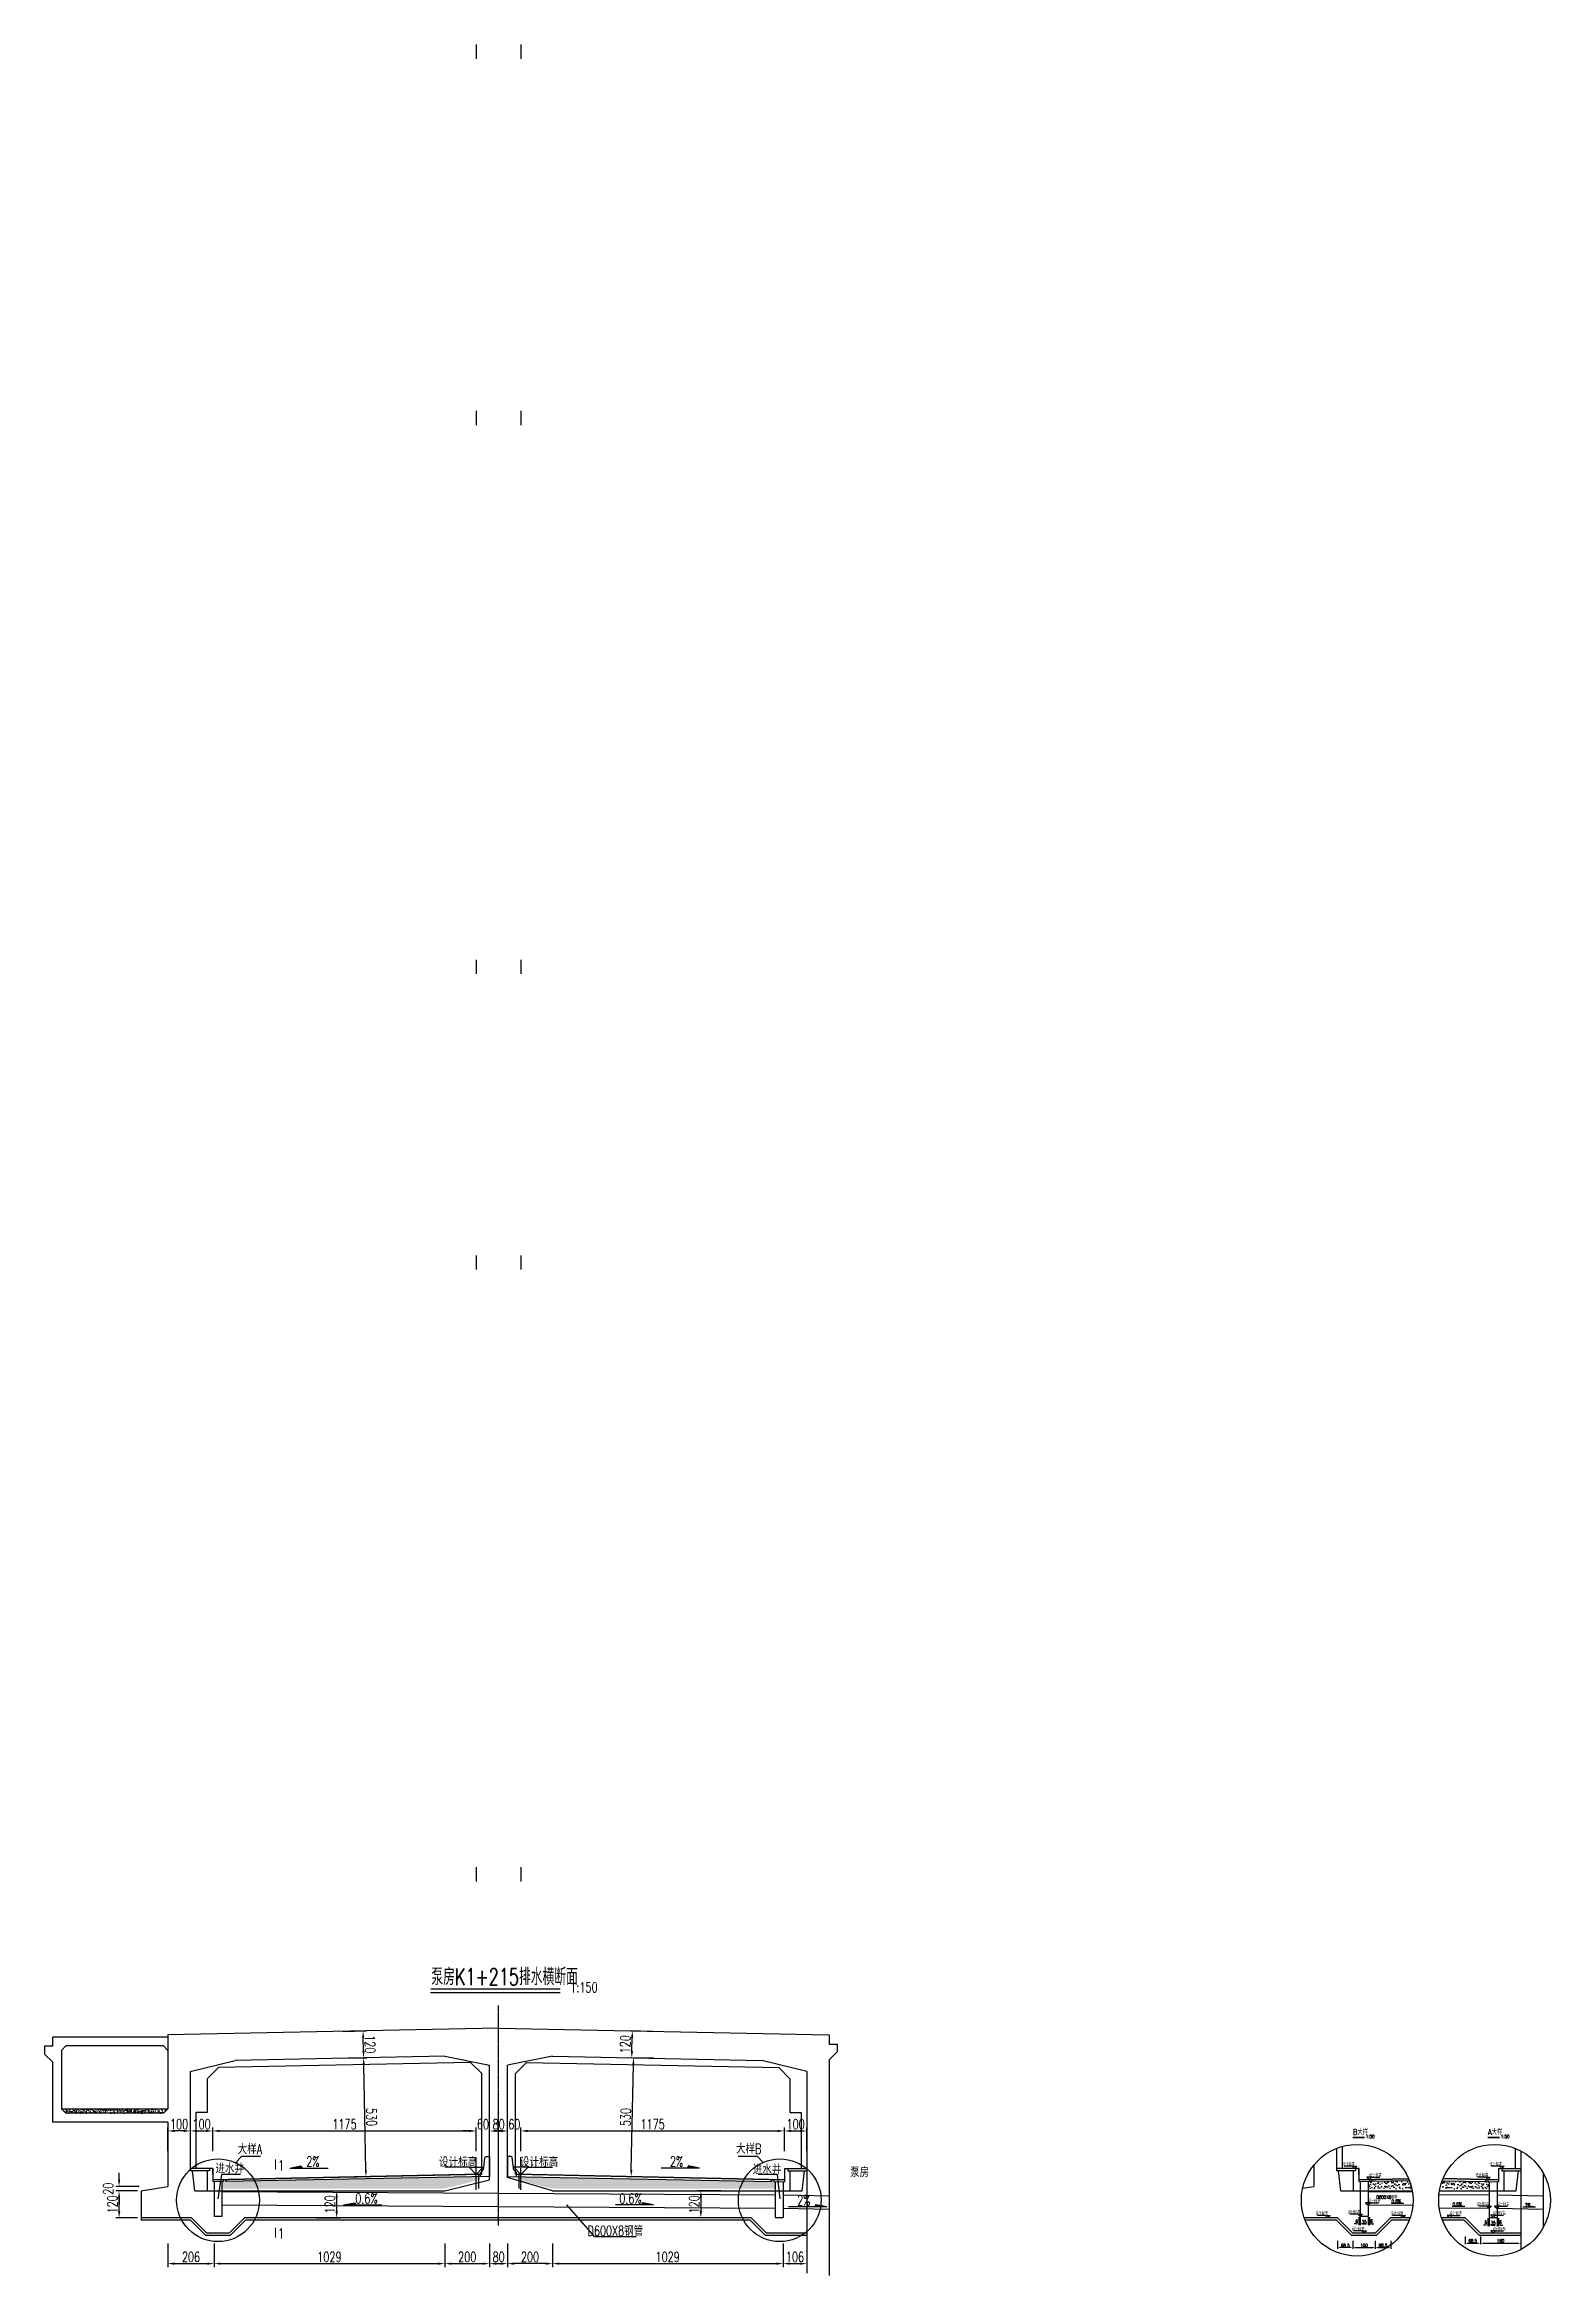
# Model space of a CAD drawing. Header units: millimetres. Extents: x -3172 to 9280, y -13936 to 13830.
# Drawn here: x -542 to 6175, y -2313 to 7640 of the extents above; entities that cross this region are included whole.
import ezdxf
from ezdxf.enums import TextEntityAlignment as Align

# ---------------------------------------------------------------- set-up
doc = ezdxf.new("R2010")
doc.units = ezdxf.units.MM
doc.header["$LTSCALE"] = 0.25
doc.header["$MEASUREMENT"] = 0
doc.linetypes.add('ACAD_ISO04W100', pattern=[30, 24, -3, 0, -3])
for name, color, linetype in [('中心线', 5, 'ACAD_ISO04W100'), ('填充', 8, 'Continuous'), ('尺寸', 7, 'Continuous'), ('建筑限界', 9, 'Continuous'), ('文字', 7, 'Continuous'), ('标注', 7, 'Continuous'), ('次轮廓线', 7, 'Continuous'), ('轮廓线', 1, 'Continuous')]:
    doc.layers.add(name, color=color, linetype=linetype)
doc.styles.get("Standard").update_dxf_attribs({"font": 'simplex1.shx', "width": 0.7, "bigfont": 'hztxt.shx'})
doc.dimstyles.new('150', dxfattribs={"dimscale": 15, "dimtxt": 3, "dimasz": 2, "dimexe": 1, "dimexo": 1, "dimgap": 0.5, "dimtad": 1, "dimdec": 1, "dimdsep": 46, "dimtxsty": 'Standard', "dimcen": 0.5, "dimadec": 0, "dimazin": 0, "dimtfac": 1, "dimtdec": 1, "dimtofl": 0, "dimtmove": 2, "dimatfit": 3, "dimfxl": 0, "dimtolj": 1, "dimtzin": 0, "dimarcsym": 0})
doc.dimstyles.new('50', dxfattribs={"dimscale": 5, "dimtxt": 3, "dimasz": 2, "dimexe": 1, "dimexo": 1, "dimgap": 0.5, "dimtad": 1, "dimdec": 1, "dimdsep": 46, "dimtxsty": 'Standard', "dimcen": 0.5, "dimadec": 0, "dimazin": 0, "dimtfac": 1, "dimtdec": 1, "dimtofl": 0, "dimtmove": 2, "dimatfit": 3, "dimfxl": 0, "dimtolj": 1, "dimtzin": 0, "dimarcsym": 0})

msp = doc.modelspace()

# ---------------------------------------------------------------- texts
at = {"layer": '文字', "width": 0.7}
for s, height, p in [('泵房K1+215排水横断面', 75, (1183.17, -1017.89)), ('1:150', 45, (1803, -1050.39)), ('B大样', 25, (5295.02, -1686.06)), ('1:50', 15, (5352.23, -1700.7)), ('A大样', 25, (5896.71, -1686.06)), ('1:50', 15, (5953.92, -1700.7))]:
    msp.add_text(s, height=height, dxfattribs=at).set_placement(p)
for s, height, p in [('大样A', 45, (373.66, -1749.32)), ('2%', 45, (654.4, -1804.68)), ('设计标高', 45, (1302.26, -1806.73)), ('设计标高', 45, (1663.47, -1806.73)), ('2%', 45, (2276.76, -1804.68)), ('大样B', 45, (2598.94, -1747.6)), ('进水井', 45, (283.76, -1835.42)), ('1', 45, (512.71, -1822.03)), ('进水井', 45, (2680.72, -1839.95)), ('泵房', 45, (3093.36, -1852.28)), ('设计标高', 15, (5274.02, -1817.2)), ('设计标高', 15, (5394.2, -1866.3)), ('设计标高', 15, (5868.95, -1866.3)), ('设计标高', 15, (5930.95, -1817.2)), ('0.6%%%', 45, (894.03, -1969.39)), ('0.6%%%', 45, (2071.71, -1969.39)), ('2%%%', 45, (2844.58, -1977.71)), ('设计标高', 15, (5388.16, -1981.25)), ('D600X8钢管', 15, (5446.06, -1963.94)), ('0.6%%%', 15, (5486.91, -1981.89)), ('0.6%%%', 15, (5759.01, -1995.07)), ('设计标高', 15, (5874.95, -1996.02)), ('设计标高', 15, (5963.69, -1996.02)), ('D600X8钢管', 45, (2003.99, -2114.01)), ('设计标高', 15, (5155.08, -2037.24)), ('设计标高', 15, (5299.51, -2031.25)), ('设计标高', 15, (5490.39, -2037.24)), ('设计标高', 15, (5752.64, -2037.2)), ('设计标高', 15, (5946.19, -2036.02)), ('2%%%', 15, (6074.35, -1998.7)), ('1', 45, (512.71, -2126.17)), ('设计标高', 15, (5316.93, -2106.25)), ('设计标高', 15, (5946.19, -2106.21))]:
    msp.add_text(s, height=height, dxfattribs=at).set_placement(p, align=Align.MIDDLE_CENTER)

# ---------------------------------------------------------------- blocks, each defined once
blk = doc.blocks.new('*D5')
at = {"layer": 'Defpoints', "color": 0}
for p in [(7.9, -2002.9), (213.9, -2059.4), (213.9, -2260.3)]:
    blk.add_point(p, dxfattribs=at)
at = {"layer": '标注', "color": 0, "lineweight": -2}
for p, q in [((7.9, -2170.3), (7.9, -2275.3)), ((213.9, -2170.3), (213.9, -2275.3)), ((37.9, -2260.3), (183.9, -2260.3))]:
    blk.add_line(p, q, dxfattribs=at)
at = {"layer": '标注', "color": 0}
for points in [[(37.9, -2255.3), (37.9, -2265.3), (7.9, -2260.3)], [(183.9, -2255.3), (183.9, -2265.3), (213.9, -2260.3)]]:
    blk.add_solid(points, dxfattribs=at)
at = {"layer": '标注', "color": 0, "insert": (110.9, -2230.3), "char_height": 45, "attachment_point": 5}
blk.add_mtext('\\A1;206', dxfattribs=at)
blk = doc.blocks.new('*D6')
at = {"layer": 'Defpoints', "color": 0}
for p in [(213.9, -2056.9), (1242.9, -2022.9), (1242.9, -2260.3)]:
    blk.add_point(p, dxfattribs=at)
at = {"layer": '标注', "color": 0, "lineweight": -2}
for p, q in [((213.9, -2170.3), (213.9, -2275.3)), ((1242.9, -2170.3), (1242.9, -2275.3)), ((243.9, -2260.3), (1212.9, -2260.3))]:
    blk.add_line(p, q, dxfattribs=at)
at = {"layer": '标注', "color": 0}
for points in [[(243.9, -2255.3), (243.9, -2265.3), (213.9, -2260.3)], [(1212.9, -2255.3), (1212.9, -2265.3), (1242.9, -2260.3)]]:
    blk.add_solid(points, dxfattribs=at)
at = {"layer": '标注', "color": 0, "insert": (728.4, -2230.3), "char_height": 45, "attachment_point": 5}
blk.add_mtext('\\A1;1029', dxfattribs=at)
blk = doc.blocks.new('*D7')
at = {"layer": 'Defpoints', "color": 0}
for p in [(1442.9, -1962.9), (1522.9, -1962.9), (1522.9, -2260.3)]:
    blk.add_point(p, dxfattribs=at)
at = {"layer": '标注', "color": 0, "lineweight": -2}
for p, q in [((1442.9, -2170.3), (1442.9, -2275.3)), ((1522.9, -2170.3), (1522.9, -2275.3)), ((1472.9, -2260.3), (1492.9, -2260.3))]:
    blk.add_line(p, q, dxfattribs=at)
at = {"layer": '标注', "color": 0}
for points in [[(1472.9, -2255.3), (1472.9, -2265.3), (1442.9, -2260.3)], [(1492.9, -2255.3), (1492.9, -2265.3), (1522.9, -2260.3)]]:
    blk.add_solid(points, dxfattribs=at)
at = {"layer": '标注', "color": 0, "insert": (1482.9, -2230.3), "char_height": 45, "attachment_point": 5}
blk.add_mtext('\\A1;80', dxfattribs=at)
blk = doc.blocks.new('*D8')
at = {"layer": 'Defpoints', "color": 0}
for p in [(1722.9, -2012.9), (2751.9, -2101.8), (2751.9, -2260.3)]:
    blk.add_point(p, dxfattribs=at)
at = {"layer": '标注', "color": 0, "lineweight": -2}
for p, q in [((1722.9, -2170.3), (1722.9, -2275.3)), ((2751.9, -2170.3), (2751.9, -2275.3)), ((1752.9, -2260.3), (2721.9, -2260.3))]:
    blk.add_line(p, q, dxfattribs=at)
at = {"layer": '标注', "color": 0}
for points in [[(1752.9, -2255.3), (1752.9, -2265.3), (1722.9, -2260.3)], [(2721.9, -2255.3), (2721.9, -2265.3), (2751.9, -2260.3)]]:
    blk.add_solid(points, dxfattribs=at)
at = {"layer": '标注', "color": 0, "insert": (2237.4, -2230.3), "char_height": 45, "attachment_point": 5}
blk.add_mtext('\\A1;1029', dxfattribs=at)
blk = doc.blocks.new('*D9')
at = {"layer": 'Defpoints', "color": 0}
for p in [(2857.9, -2048.1), (2751.9, -2102), (2857.9, -2260.3)]:
    blk.add_point(p, dxfattribs=at)
at = {"layer": '标注', "color": 0, "lineweight": -2}
for p, q in [((2751.9, -2170.3), (2751.9, -2275.3)), ((2857.9, -2170.3), (2857.9, -2275.3)), ((2781.9, -2260.3), (2827.9, -2260.3))]:
    blk.add_line(p, q, dxfattribs=at)
at = {"layer": '标注', "color": 0}
for points in [[(2781.9, -2255.3), (2781.9, -2265.3), (2751.9, -2260.3)], [(2827.9, -2255.3), (2827.9, -2265.3), (2857.9, -2260.3)]]:
    blk.add_solid(points, dxfattribs=at)
at = {"layer": '标注', "color": 0, "insert": (2804.9, -2230.3), "char_height": 45, "attachment_point": 5}
blk.add_mtext('\\A1;106', dxfattribs=at)
blk = doc.blocks.new('*D10')
at = {"layer": 'Defpoints', "color": 0}
for p in [(-209.8, -1935.7), (-112.1, -1935.7), (-112.1, -2055.7)]:
    blk.add_point(p, dxfattribs=at)
at = {"layer": '标注', "color": 0, "lineweight": -2}
for p, q in [((-127.1, -1935.7), (-224.8, -1935.7)), ((-209.8, -2025.7), (-209.8, -1965.7)), ((-127.1, -2055.7), (-224.8, -2055.7))]:
    blk.add_line(p, q, dxfattribs=at)
at = {"layer": '标注', "color": 0}
for points in [[(-214.8, -1965.7), (-204.8, -1965.7), (-209.8, -1935.7)], [(-214.8, -2025.7), (-204.8, -2025.7), (-209.8, -2055.7)]]:
    blk.add_solid(points, dxfattribs=at)
at = {"layer": '标注', "color": 0, "insert": (-239.8, -1995.7), "char_height": 45, "attachment_point": 5, "rotation": 90}
blk.add_mtext('\\A1;120', dxfattribs=at)
blk = doc.blocks.new('*D11')
at = {"layer": 'Defpoints', "color": 0}
for p in [(-209.8, -1915.7), (-112.1, -1935.7), (7.9, -1915.7)]:
    blk.add_point(p, dxfattribs=at)
at = {"layer": '标注', "color": 0, "lineweight": -2}
for p, q in [((-209.8, -1885.7), (-209.8, -1855.7)), ((-119.8, -1915.7), (-224.8, -1915.7)), ((-127.1, -1935.7), (-224.8, -1935.7)), ((-209.8, -1965.7), (-209.8, -1995.7))]:
    blk.add_line(p, q, dxfattribs=at)
at = {"layer": '标注', "color": 0}
for points in [[(-214.8, -1885.7), (-204.8, -1885.7), (-209.8, -1915.7)], [(-214.8, -1965.7), (-204.8, -1965.7), (-209.8, -1935.7)]]:
    blk.add_solid(points, dxfattribs=at)
at = {"layer": '标注', "color": 0, "insert": (-258.6, -1925.7), "char_height": 45, "attachment_point": 5, "rotation": 90}
blk.add_mtext('\\A1;20', dxfattribs=at)
blk = doc.blocks.new('*D12')
at = {"color": 0, "lineweight": -2}
for p, q in [((670.6, -1935.7), (775.6, -1935.7)), ((760.6, -1965.7), (760.6, -2025.7)), ((670.6, -2055.7), (775.6, -2055.7))]:
    blk.add_line(p, q, dxfattribs=at)
at = {"color": 0}
for points in [[(755.6, -1965.7), (765.6, -1965.7), (760.6, -1935.7)], [(755.6, -2025.7), (765.6, -2025.7), (760.6, -2055.7)]]:
    blk.add_solid(points, dxfattribs=at)
at = {"layer": 'Defpoints', "color": 0}
for p in [(128, -1935.7), (349.9, -2055.7), (760.6, -2055.7)]:
    blk.add_point(p, dxfattribs=at)
at = {"color": 0, "insert": (730.6, -1995.7), "char_height": 45, "attachment_point": 5, "rotation": 90}
blk.add_mtext('\\A1;120', dxfattribs=at)
blk = doc.blocks.new('*D1')
at = {"layer": 'Defpoints', "color": 0}
for p in [(207.9, -1668.3), (107.9, -1845.7), (207.9, -1835.7)]:
    blk.add_point(p, dxfattribs=at)
at = {"layer": '标注', "color": 0, "lineweight": -2}
for p, q in [((107.9, -1758.3), (107.9, -1653.3)), ((137.9, -1668.3), (177.9, -1668.3)), ((207.9, -1758.3), (207.9, -1653.3))]:
    blk.add_line(p, q, dxfattribs=at)
at = {"layer": '标注', "color": 0}
for points in [[(137.9, -1663.3), (137.9, -1673.3), (107.9, -1668.3)], [(177.9, -1663.3), (177.9, -1673.3), (207.9, -1668.3)]]:
    blk.add_solid(points, dxfattribs=at)
at = {"layer": '标注', "color": 0, "insert": (157.9, -1638.3), "char_height": 45, "attachment_point": 5}
blk.add_mtext('\\A1;100', dxfattribs=at)
blk = doc.blocks.new('*D2')
at = {"layer": 'Defpoints', "color": 0}
for p in [(1382.9, -1668.3), (207.9, -1835.7), (1382.9, -1862)]:
    blk.add_point(p, dxfattribs=at)
at = {"layer": '标注', "color": 0, "lineweight": -2}
for p, q in [((207.9, -1758.3), (207.9, -1653.3)), ((237.9, -1668.3), (1352.9, -1668.3)), ((1382.9, -1758.3), (1382.9, -1653.3))]:
    blk.add_line(p, q, dxfattribs=at)
at = {"layer": '标注', "color": 0}
for points in [[(237.9, -1663.3), (237.9, -1673.3), (207.9, -1668.3)], [(1352.9, -1663.3), (1352.9, -1673.3), (1382.9, -1668.3)]]:
    blk.add_solid(points, dxfattribs=at)
at = {"layer": '标注', "color": 0, "insert": (795.4, -1638.3), "char_height": 45, "attachment_point": 5}
blk.add_mtext('\\A1;1175', dxfattribs=at)
blk = doc.blocks.new('*D3')
at = {"layer": 'Defpoints', "color": 0}
for p in [(2757.9, -1668.3), (1582.9, -1862), (2757.9, -1835.7)]:
    blk.add_point(p, dxfattribs=at)
at = {"layer": '标注', "color": 0, "lineweight": -2}
for p, q in [((1582.9, -1758.3), (1582.9, -1653.3)), ((1612.9, -1668.3), (2727.9, -1668.3)), ((2757.9, -1758.3), (2757.9, -1653.3))]:
    blk.add_line(p, q, dxfattribs=at)
at = {"layer": '标注', "color": 0}
for points in [[(1612.9, -1663.3), (1612.9, -1673.3), (1582.9, -1668.3)], [(2727.9, -1663.3), (2727.9, -1673.3), (2757.9, -1668.3)]]:
    blk.add_solid(points, dxfattribs=at)
at = {"layer": '标注', "color": 0, "insert": (2170.4, -1638.3), "char_height": 45, "attachment_point": 5}
blk.add_mtext('\\A1;1175', dxfattribs=at)
blk = doc.blocks.new('*D4')
at = {"layer": 'Defpoints', "color": 0}
for p in [(2857.9, -1668.3), (2757.9, -1835.7), (2857.9, -1835.7)]:
    blk.add_point(p, dxfattribs=at)
at = {"layer": '标注', "color": 0, "lineweight": -2}
for p, q in [((2757.9, -1758.3), (2757.9, -1653.3)), ((2787.9, -1668.3), (2827.9, -1668.3)), ((2857.9, -1758.3), (2857.9, -1653.3))]:
    blk.add_line(p, q, dxfattribs=at)
at = {"layer": '标注', "color": 0}
for points in [[(2787.9, -1663.3), (2787.9, -1673.3), (2757.9, -1668.3)], [(2827.9, -1663.3), (2827.9, -1673.3), (2857.9, -1668.3)]]:
    blk.add_solid(points, dxfattribs=at)
at = {"layer": '标注', "color": 0, "insert": (2807.9, -1638.3), "char_height": 45, "attachment_point": 5}
blk.add_mtext('\\A1;100', dxfattribs=at)
blk = doc.blocks.new('箭头')
at = {"layer": '尺寸'}
blk.add_hatch(color=256, dxfattribs=at).paths.add_polyline_path([(0, 0), (-0.35, 0.6), (-3.63, 0)])
for p, q in [((-3.63, 0), (-0.35, 0.6)), ((-3.63, 0), (7.74, 0)), ((-0.35, 0.6), (0, 0))]:
    blk.add_line(p, q, dxfattribs=at)
blk = doc.blocks.new('*D14')
at = {"color": 0, "lineweight": -2}
for p, q in [((788.4, -1224.1), (893.4, -1222)), ((880.2, -1312.2), (879, -1252.3)), ((790.8, -1344), (895.8, -1341.9))]:
    blk.add_line(p, q, dxfattribs=at)
at = {"color": 0}
for points in [[(884, -1252.2), (874, -1252.4), (878.4, -1222.3)], [(885.2, -1312.1), (875.2, -1312.3), (880.8, -1342.2)]]:
    blk.add_solid(points, dxfattribs=at)
at = {"layer": 'Defpoints', "color": 0}
for p in [(773, -1224.4), (878.4, -1222.3), (775.4, -1344.3)]:
    blk.add_point(p, dxfattribs=at)
at = {"color": 0, "insert": (909.6, -1281.6), "char_height": 45, "attachment_point": 5, "rotation": 271.14576}
blk.add_mtext('\\A1;120', dxfattribs=at)
blk = doc.blocks.new('*D15')
at = {"color": 0, "lineweight": -2}
for p, q in [((2169.5, -1223.9), (2064.5, -1221.8)), ((2077.7, -1312.1), (2078.9, -1252.1)), ((2167.1, -1343.9), (2062.1, -1341.8))]:
    blk.add_line(p, q, dxfattribs=at)
at = {"color": 0}
for points in [[(2073.9, -1252), (2083.9, -1252.2), (2079.5, -1222.1)], [(2072.7, -1312), (2082.7, -1312.2), (2077.1, -1342.1)]]:
    blk.add_solid(points, dxfattribs=at)
at = {"layer": 'Defpoints', "color": 0}
for p in [(2079.5, -1222.1), (2192.8, -1224.4), (2190.4, -1344.3)]:
    blk.add_point(p, dxfattribs=at)
at = {"color": 0, "insert": (2048.3, -1281.5), "char_height": 45, "attachment_point": 5, "rotation": 88.85424}
blk.add_mtext('\\A1;120', dxfattribs=at)
blk = doc.blocks.new('*D16')
at = {"color": 0, "lineweight": -2}
for p, q in [((7.9, -1758.3), (7.9, -1653.3)), ((77.9, -1668.3), (37.9, -1668.3)), ((107.9, -1758.3), (107.9, -1653.3))]:
    blk.add_line(p, q, dxfattribs=at)
at = {"color": 0}
for points in [[(37.9, -1663.3), (37.9, -1673.3), (7.9, -1668.3)], [(77.9, -1663.3), (77.9, -1673.3), (107.9, -1668.3)]]:
    blk.add_solid(points, dxfattribs=at)
at = {"layer": 'Defpoints', "color": 0}
for p in [(7.9, -1668.3), (107.9, -1835.7), (7.9, -1905.7)]:
    blk.add_point(p, dxfattribs=at)
at = {"color": 0, "insert": (57.9, -1638.3), "char_height": 45, "attachment_point": 5}
blk.add_mtext('\\A1;100', dxfattribs=at)
blk = doc.blocks.new('*D17')
at = {"color": 0, "lineweight": -2}
for p, q in [((1352.9, -1668.5), (1322.9, -1668.5)), ((1382.9, -1758.5), (1382.9, -1653.5)), ((1442.9, -1758.5), (1442.9, -1653.5)), ((1472.9, -1668.5), (1502.9, -1668.5))]:
    blk.add_line(p, q, dxfattribs=at)
at = {"color": 0}
for points in [[(1352.9, -1663.5), (1352.9, -1673.5), (1382.9, -1668.5)], [(1472.9, -1663.5), (1472.9, -1673.5), (1442.9, -1668.5)]]:
    blk.add_solid(points, dxfattribs=at)
at = {"layer": 'Defpoints', "color": 0}
for p in [(1442.9, -1668.5), (1382.9, -1862.2), (1442.9, -1871)]:
    blk.add_point(p, dxfattribs=at)
at = {"color": 0, "insert": (1412.9, -1638.5), "char_height": 45, "attachment_point": 5}
blk.add_mtext('\\A1;60', dxfattribs=at)
blk = doc.blocks.new('*D18')
at = {"color": 0, "lineweight": -2}
for p, q in [((1492.9, -1668.5), (1462.9, -1668.5)), ((1522.9, -1758.5), (1522.9, -1653.5)), ((1582.9, -1758.5), (1582.9, -1653.5)), ((1612.9, -1668.5), (1642.9, -1668.5))]:
    blk.add_line(p, q, dxfattribs=at)
at = {"color": 0}
for points in [[(1492.9, -1663.5), (1492.9, -1673.5), (1522.9, -1668.5)], [(1612.9, -1663.5), (1612.9, -1673.5), (1582.9, -1668.5)]]:
    blk.add_solid(points, dxfattribs=at)
at = {"layer": 'Defpoints', "color": 0}
for p in [(1522.9, -1668.5), (1522.9, -1871), (1582.9, -1862)]:
    blk.add_point(p, dxfattribs=at)
at = {"color": 0, "insert": (1552.9, -1638.5), "char_height": 45, "attachment_point": 5}
blk.add_mtext('\\A1;60', dxfattribs=at)
blk = doc.blocks.new('*D19')
at = {"color": 0, "lineweight": -2}
for p, q in [((1442.9, -1758.5), (1442.9, -1653.5)), ((1492.9, -1668.5), (1472.9, -1668.5)), ((1522.9, -1758.5), (1522.9, -1653.5))]:
    blk.add_line(p, q, dxfattribs=at)
at = {"color": 0}
for points in [[(1472.9, -1663.5), (1472.9, -1673.5), (1442.9, -1668.5)], [(1492.9, -1663.5), (1492.9, -1673.5), (1522.9, -1668.5)]]:
    blk.add_solid(points, dxfattribs=at)
at = {"layer": 'Defpoints', "color": 0}
for p in [(1442.9, -1668.5), (1442.9, -1871), (1522.9, -1871)]:
    blk.add_point(p, dxfattribs=at)
at = {"color": 0, "insert": (1482.9, -1638.5), "char_height": 45, "attachment_point": 5}
blk.add_mtext('\\A1;80', dxfattribs=at)
blk = doc.blocks.new('*D21')
at = {"color": 0, "lineweight": -2}
for p, q in [((790.8, -1344), (895.8, -1341.9)), ((890.8, -1842), (881.4, -1372.2)), ((801.4, -1873.8), (906.4, -1871.7))]:
    blk.add_line(p, q, dxfattribs=at)
at = {"color": 0}
for points in [[(886.4, -1372.1), (876.4, -1372.3), (880.8, -1342.2)], [(895.8, -1841.9), (885.8, -1842.1), (891.4, -1872)]]:
    blk.add_solid(points, dxfattribs=at)
at = {"layer": 'Defpoints', "color": 0}
for p in [(764.8, -1344.5), (880.8, -1342.2), (775.4, -1874.3)]:
    blk.add_point(p, dxfattribs=at)
at = {"color": 0, "insert": (916.1, -1606.5), "char_height": 45, "attachment_point": 5, "rotation": 271.14576}
blk.add_mtext('\\A1;530', dxfattribs=at)
blk = doc.blocks.new('*D22')
at = {"color": 0, "lineweight": -2}
for p, q in [((2174.9, -1344), (2069.9, -1341.9)), ((2074.9, -1842), (2084.3, -1372.2)), ((2164.3, -1873.8), (2059.3, -1871.7))]:
    blk.add_line(p, q, dxfattribs=at)
at = {"color": 0}
for points in [[(2079.3, -1372.1), (2089.3, -1372.3), (2084.9, -1342.2)], [(2069.9, -1841.9), (2079.9, -1842.1), (2074.3, -1872)]]:
    blk.add_solid(points, dxfattribs=at)
at = {"layer": 'Defpoints', "color": 0}
for p in [(2084.9, -1342.2), (2201, -1344.5), (2190.4, -1874.3)]:
    blk.add_point(p, dxfattribs=at)
at = {"color": 0, "insert": (2049.6, -1606.5), "char_height": 45, "attachment_point": 5, "rotation": 88.85424}
blk.add_mtext('\\A1;530', dxfattribs=at)
blk = doc.blocks.new('*D23')
at = {"layer": 'Defpoints', "color": 0}
for p in [(1442.9, -1972.9), (1242.9, -2022.9), (1442.9, -2260.3)]:
    blk.add_point(p, dxfattribs=at)
at = {"layer": '标注', "color": 0, "lineweight": -2}
for p, q in [((1242.9, -2170.3), (1242.9, -2275.3)), ((1442.9, -2170.3), (1442.9, -2275.3)), ((1272.9, -2260.3), (1412.9, -2260.3))]:
    blk.add_line(p, q, dxfattribs=at)
at = {"layer": '标注', "color": 0}
for points in [[(1272.9, -2255.3), (1272.9, -2265.3), (1242.9, -2260.3)], [(1412.9, -2255.3), (1412.9, -2265.3), (1442.9, -2260.3)]]:
    blk.add_solid(points, dxfattribs=at)
at = {"layer": '标注', "color": 0, "insert": (1342.9, -2230.3), "char_height": 45, "attachment_point": 5}
blk.add_mtext('\\A1;200', dxfattribs=at)
blk = doc.blocks.new('*D24')
at = {"layer": 'Defpoints', "color": 0}
for p in [(1522.9, -1962.9), (1722.9, -2022.9), (1522.9, -2260.3)]:
    blk.add_point(p, dxfattribs=at)
at = {"layer": '标注', "color": 0, "lineweight": -2}
for p, q in [((1522.9, -2170.3), (1522.9, -2275.3)), ((1722.9, -2170.3), (1722.9, -2275.3)), ((1692.9, -2260.3), (1552.9, -2260.3))]:
    blk.add_line(p, q, dxfattribs=at)
at = {"layer": '标注', "color": 0}
for points in [[(1552.9, -2255.3), (1552.9, -2265.3), (1522.9, -2260.3)], [(1692.9, -2255.3), (1692.9, -2265.3), (1722.9, -2260.3)]]:
    blk.add_solid(points, dxfattribs=at)
at = {"layer": '标注', "color": 0, "insert": (1622.9, -2230.3), "char_height": 45, "attachment_point": 5}
blk.add_mtext('\\A1;200', dxfattribs=at)
blk = doc.blocks.new('*D25')
at = {"color": 0, "lineweight": -2}
for p, q in [((2475.3, -1935.7), (2370.3, -1935.7)), ((2385.3, -1965.7), (2385.3, -2025.7)), ((2475.3, -2055.7), (2370.3, -2055.7))]:
    blk.add_line(p, q, dxfattribs=at)
at = {"color": 0}
for points in [[(2380.3, -1965.7), (2390.3, -1965.7), (2385.3, -1935.7)], [(2380.3, -2025.7), (2390.3, -2025.7), (2385.3, -2055.7)]]:
    blk.add_solid(points, dxfattribs=at)
at = {"layer": 'Defpoints', "color": 0}
for p in [(2837.8, -1935.7), (2385.3, -2055.7), (2837.8, -2055.7)]:
    blk.add_point(p, dxfattribs=at)
at = {"color": 0, "insert": (2355.3, -1995.7), "char_height": 45, "attachment_point": 5, "rotation": 90}
blk.add_mtext('\\A1;120', dxfattribs=at)
blk = doc.blocks.new('*D27')
at = {"color": 0, "lineweight": -2}
for p, q in [((5293.8, -2158.9), (5293.8, -2193.9)), ((5303.8, -2188.9), (5383.8, -2188.9)), ((5393.8, -2158.9), (5393.8, -2193.9))]:
    blk.add_line(p, q, dxfattribs=at)
at = {"color": 0}
for points in [[(5303.8, -2187.2), (5303.8, -2190.6), (5293.8, -2188.9)], [(5383.8, -2187.2), (5383.8, -2190.6), (5393.8, -2188.9)]]:
    blk.add_solid(points, dxfattribs=at)
at = {"layer": 'Defpoints', "color": 0}
for p in [(5293.8, -2124.7), (5393.8, -2124.7), (5393.8, -2188.9)]:
    blk.add_point(p, dxfattribs=at)
at = {"color": 0, "insert": (5343.8, -2178.9), "char_height": 15, "attachment_point": 5}
blk.add_mtext('\\A1;100', dxfattribs=at)
blk = doc.blocks.new('*D28')
at = {"color": 0, "lineweight": -2}
for p, q in [((5225.3, -2158.9), (5225.3, -2193.9)), ((5283.8, -2188.9), (5235.3, -2188.9)), ((5293.8, -2158.9), (5293.8, -2193.9))]:
    blk.add_line(p, q, dxfattribs=at)
at = {"color": 0}
for points in [[(5235.3, -2187.2), (5235.3, -2190.6), (5225.3, -2188.9)], [(5283.8, -2187.2), (5283.8, -2190.6), (5293.8, -2188.9)]]:
    blk.add_solid(points, dxfattribs=at)
at = {"layer": 'Defpoints', "color": 0}
for p in [(5225.3, -2055.7), (5225.3, -2188.9), (5293.8, -2124.7)]:
    blk.add_point(p, dxfattribs=at)
at = {"color": 0, "insert": (5259.6, -2178.9), "char_height": 15, "attachment_point": 5}
blk.add_mtext('\\A1;68.5', dxfattribs=at)
blk = doc.blocks.new('*D29')
at = {"color": 0, "lineweight": -2}
for p, q in [((5393.8, -2158.9), (5393.8, -2193.9)), ((5403.8, -2188.9), (5452.4, -2188.9)), ((5462.4, -2158.9), (5462.4, -2193.9))]:
    blk.add_line(p, q, dxfattribs=at)
at = {"color": 0}
for points in [[(5403.8, -2187.2), (5403.8, -2190.6), (5393.8, -2188.9)], [(5452.4, -2187.2), (5452.4, -2190.6), (5462.4, -2188.9)]]:
    blk.add_solid(points, dxfattribs=at)
at = {"layer": 'Defpoints', "color": 0}
for p in [(5462.4, -2055.7), (5393.8, -2124.7), (5462.4, -2188.9)]:
    blk.add_point(p, dxfattribs=at)
at = {"color": 0, "insert": (5428.1, -2178.9), "char_height": 15, "attachment_point": 5}
blk.add_mtext('\\A1;68.5', dxfattribs=at)
blk = doc.blocks.new('*D30')
at = {"color": 0, "lineweight": -2}
for p, q in [((5794.3, -2139), (5794.3, -2174)), ((5804.3, -2169), (5852.8, -2169)), ((5862.8, -2139), (5862.8, -2174))]:
    blk.add_line(p, q, dxfattribs=at)
at = {"color": 0}
for points in [[(5804.3, -2167.4), (5804.3, -2170.7), (5794.3, -2169)], [(5852.8, -2167.4), (5852.8, -2170.7), (5862.8, -2169)]]:
    blk.add_solid(points, dxfattribs=at)
at = {"layer": 'Defpoints', "color": 0}
for p in [(5794.3, -2055.7), (5862.8, -2124.7), (5862.8, -2169)]:
    blk.add_point(p, dxfattribs=at)
at = {"color": 0, "insert": (5828.5, -2159), "char_height": 15, "attachment_point": 5}
blk.add_mtext('\\A1;68.5', dxfattribs=at)
blk = doc.blocks.new('*D31')
at = {"color": 0, "lineweight": -2}
for p, q in [((5862.8, -2139), (5862.8, -2174)), ((5872.8, -2169), (6032.8, -2169)), ((6042.8, -2139), (6042.8, -2174))]:
    blk.add_line(p, q, dxfattribs=at)
at = {"color": 0}
for points in [[(5872.8, -2167.4), (5872.8, -2170.7), (5862.8, -2169)], [(6032.8, -2167.4), (6032.8, -2170.7), (6042.8, -2169)]]:
    blk.add_solid(points, dxfattribs=at)
at = {"layer": 'Defpoints', "color": 0}
for p in [(5862.8, -2124.7), (6042.8, -2124.7), (6042.8, -2169)]:
    blk.add_point(p, dxfattribs=at)
at = {"color": 0, "insert": (5952.8, -2159), "char_height": 15, "attachment_point": 5}
blk.add_mtext('\\A1;180', dxfattribs=at)
blk = doc.blocks.new('*D32')
at = {"color": 0, "lineweight": -2}
for p, q in [((5326.3, -2053.3), (5326.3, -2088.3)), ((5336.3, -2083.3), (5351.3, -2083.3)), ((5361.3, -2053.3), (5361.3, -2088.3))]:
    blk.add_line(p, q, dxfattribs=at)
at = {"color": 0}
for points in [[(5336.3, -2081.6), (5336.3, -2084.9), (5326.3, -2083.3)], [(5351.3, -2081.6), (5351.3, -2084.9), (5361.3, -2083.3)]]:
    blk.add_solid(points, dxfattribs=at)
at = {"layer": 'Defpoints', "color": 0}
for p in [(5326.3, -2045.1), (5361.3, -2045.1), (5361.3, -2083.3)]:
    blk.add_point(p, dxfattribs=at)
at = {"color": 0, "insert": (5343.8, -2073.3), "char_height": 15, "attachment_point": 5}
blk.add_mtext('\\A1;35', dxfattribs=at)
blk = doc.blocks.new('*D33')
at = {"color": 0, "lineweight": -2}
for p, q in [((5351.3, -2083.3), (5341.3, -2083.3)), ((5361.3, -2054.7), (5361.3, -2088.3)), ((5367.3, -2053.3), (5367.3, -2088.3)), ((5377.3, -2083.3), (5387.3, -2083.3))]:
    blk.add_line(p, q, dxfattribs=at)
at = {"color": 0}
for points in [[(5351.3, -2081.6), (5351.3, -2084.9), (5361.3, -2083.3)], [(5377.3, -2081.6), (5377.3, -2084.9), (5367.3, -2083.3)]]:
    blk.add_solid(points, dxfattribs=at)
at = {"layer": 'Defpoints', "color": 0}
for p in [(5367.3, -1893.7), (5361.3, -2049.7), (5367.3, -2083.3)]:
    blk.add_point(p, dxfattribs=at)
at = {"color": 0, "insert": (5376.7, -2071.2), "char_height": 15, "attachment_point": 5}
blk.add_mtext('\\A1;6', dxfattribs=at)
blk = doc.blocks.new('*D34')
at = {"color": 0, "lineweight": -2}
for p, q in [((5310.3, -2083.3), (5300.3, -2083.3)), ((5320.3, -2053.3), (5320.3, -2088.3)), ((5326.3, -2054.7), (5326.3, -2088.3)), ((5336.3, -2083.3), (5346.3, -2083.3))]:
    blk.add_line(p, q, dxfattribs=at)
at = {"color": 0}
for points in [[(5310.3, -2081.6), (5310.3, -2084.9), (5320.3, -2083.3)], [(5336.3, -2081.6), (5336.3, -2084.9), (5326.3, -2083.3)]]:
    blk.add_solid(points, dxfattribs=at)
at = {"layer": 'Defpoints', "color": 0}
for p in [(5320.3, -1893.7), (5320.3, -2083.3), (5326.3, -2049.7)]:
    blk.add_point(p, dxfattribs=at)
at = {"color": 0, "insert": (5311, -2071.2), "char_height": 15, "attachment_point": 5}
blk.add_mtext('\\A1;6', dxfattribs=at)
blk = doc.blocks.new('*D36')
at = {"color": 0, "lineweight": -2}
for p, q in [((5901.8, -2058.1), (5901.8, -2093.1)), ((5911.8, -2088.1), (5926.8, -2088.1)), ((5936.8, -2058.1), (5936.8, -2093.1))]:
    blk.add_line(p, q, dxfattribs=at)
at = {"color": 0}
for points in [[(5911.8, -2086.4), (5911.8, -2089.8), (5901.8, -2088.1)], [(5926.8, -2086.4), (5926.8, -2089.8), (5936.8, -2088.1)]]:
    blk.add_solid(points, dxfattribs=at)
at = {"layer": 'Defpoints', "color": 0}
for p in [(5901.8, -2049.9), (5936.8, -2049.9), (5936.8, -2088.1)]:
    blk.add_point(p, dxfattribs=at)
at = {"color": 0, "insert": (5919.3, -2078.1), "char_height": 15, "attachment_point": 5}
blk.add_mtext('\\A1;35', dxfattribs=at)
blk = doc.blocks.new('*D37')
at = {"color": 0, "lineweight": -2}
for p, q in [((5926.8, -2088.1), (5916.8, -2088.1)), ((5936.8, -2059.5), (5936.8, -2093.1)), ((5942.8, -2058.1), (5942.8, -2093.1)), ((5952.8, -2088.1), (5962.8, -2088.1))]:
    blk.add_line(p, q, dxfattribs=at)
at = {"color": 0}
for points in [[(5926.8, -2086.4), (5926.8, -2089.8), (5936.8, -2088.1)], [(5952.8, -2086.4), (5952.8, -2089.8), (5942.8, -2088.1)]]:
    blk.add_solid(points, dxfattribs=at)
at = {"layer": 'Defpoints', "color": 0}
for p in [(5942.8, -1898.5), (5936.8, -2054.5), (5942.8, -2088.1)]:
    blk.add_point(p, dxfattribs=at)
at = {"color": 0, "insert": (5952.2, -2076), "char_height": 15, "attachment_point": 5}
blk.add_mtext('\\A1;6', dxfattribs=at)
blk = doc.blocks.new('*D35')
at = {"color": 0, "lineweight": -2}
for p, q in [((5885.8, -2088.1), (5875.8, -2088.1)), ((5895.8, -2058.1), (5895.8, -2093.1)), ((5901.8, -2059.5), (5901.8, -2093.1)), ((5911.8, -2088.1), (5921.8, -2088.1))]:
    blk.add_line(p, q, dxfattribs=at)
at = {"color": 0}
for points in [[(5885.8, -2086.4), (5885.8, -2089.8), (5895.8, -2088.1)], [(5911.8, -2086.4), (5911.8, -2089.8), (5901.8, -2088.1)]]:
    blk.add_solid(points, dxfattribs=at)
at = {"layer": 'Defpoints', "color": 0}
for p in [(5895.8, -1898.5), (5895.8, -2088.1), (5901.8, -2054.5)]:
    blk.add_point(p, dxfattribs=at)
at = {"color": 0, "insert": (5886.5, -2076), "char_height": 15, "attachment_point": 5}
blk.add_mtext('\\A1;6', dxfattribs=at)

# ---------------------------------------------------------------- dimensions: what is measured, and where the dimension line sits
for p1, p2, distance, picture, middle in [((775.37, -1344.33), (772.97, -1224.38), -105.46, '*D14', (909.6, -1281.64)), ((2190.37, -1344.33), (2192.77, -1224.38), 113.25, '*D15', (2048.34, -1281.49))]:
    dim = msp.add_aligned_dim(p1=p1, p2=p2, distance=distance, dimstyle='150')
    dim.commit()
    dim.dimension.update_dxf_attribs({"geometry": picture, "text_midpoint": middle})
for p1, p2, distance, picture, middle in [((775.37, -1874.33), (764.77, -1344.54), -116.06, '*D21', (916.1, -1606.51)), ((2190.37, -1874.33), (2200.96, -1344.54), 116.06, '*D22', (2049.64, -1606.51))]:
    dim = msp.add_aligned_dim(p1=p1, p2=p2, distance=distance, text='530', dimstyle='150')
    dim.commit()
    dim.dimension.update_dxf_attribs({"geometry": picture, "text_midpoint": middle})
for base, p1, p2, dimstyle, picture, middle in [((7.87, -1668.29), (107.87, -1835.68), (7.87, -1905.68), '150', '*D16', (57.87, -1638.29)), ((1442.87, -1668.53), (1382.87, -1862.18), (1442.87, -1870.98), '150', '*D17', (1412.87, -1638.53)), ((1442.87, -1668.53), (1522.87, -1870.98), (1442.87, -1870.98), '150', '*D19', (1482.87, -1638.53)), ((1522.87, -1668.53), (1582.87, -1861.98), (1522.87, -1870.98), '150', '*D18', (1552.87, -1638.53)), ((5225.3, -2188.89), (5293.83, -2124.69), (5225.3, -2055.68), '50', '*D28', (5259.57, -2178.89)), ((5361.33, -2083.28), (5326.33, -2045.08), (5361.33, -2045.08), '50', '*D32', (5343.83, -2073.28)), ((5462.37, -2188.89), (5393.83, -2124.69), (5462.37, -2055.68), '50', '*D29', (5428.1, -2178.89)), ((5862.82, -2169.05), (5794.28, -2055.68), (5862.82, -2124.69), '50', '*D30', (5828.55, -2159.05)), ((5936.82, -2088.09), (5901.82, -2049.89), (5936.82, -2049.89), '50', '*D36', (5919.32, -2078.09)), ((5393.83, -2188.89), (5293.83, -2124.69), (5393.83, -2124.69), '50', '*D27', (5343.83, -2178.89)), ((6042.82, -2169.05), (5862.82, -2124.69), (6042.82, -2124.69), '50', '*D31', (5952.82, -2159.05))]:
    dim = msp.add_linear_dim(base=base, p1=p1, p2=p2, dimstyle=dimstyle)
    dim.commit()
    dim.dimension.update_dxf_attribs({"geometry": picture, "text_midpoint": middle})
for base, p1, p2, picture, middle in [((760.59, -2055.68), (127.98, -1935.68), (349.91, -2055.68), '*D12', (730.59, -1995.68)), ((2385.34, -2055.68), (2837.76, -1935.68), (2837.76, -2055.68), '*D25', (2355.34, -1995.68))]:
    dim = msp.add_linear_dim(base=base, p1=p1, p2=p2, angle=90, dimstyle='150')
    dim.commit()
    dim.dimension.update_dxf_attribs({"geometry": picture, "text_midpoint": middle})
for base, p1, p2, picture, middle in [((5320.33, -2083.28), (5326.33, -2049.69), (5320.33, -1893.74), '*D34', (5310.98, -2071.23)), ((5895.82, -2088.09), (5901.82, -2054.5), (5895.82, -1898.55), '*D35', (5886.47, -2076.04))]:
    dim = msp.add_linear_dim(base=base, p1=p1, p2=p2, angle=180, dimstyle='50')
    dim.commit()
    dim.dimension.update_dxf_attribs({"geometry": picture, "text_midpoint": middle, "dimtype": 160})
for base, p1, p2, picture, middle in [((5367.33, -2083.28), (5361.33, -2049.69), (5367.33, -1893.74), '*D33', (5376.69, -2071.23)), ((5942.82, -2088.09), (5936.82, -2054.5), (5942.82, -1898.55), '*D37', (5952.17, -2076.04))]:
    dim = msp.add_linear_dim(base=base, p1=p1, p2=p2, dimstyle='50')
    dim.commit()
    dim.dimension.update_dxf_attribs({"geometry": picture, "text_midpoint": middle, "dimtype": 160})
at = {"layer": '标注'}
for base, p1, p2, picture, middle in [((207.87, -1668.29), (107.87, -1845.68), (207.87, -1835.68), '*D1', (157.87, -1638.29)), ((1382.87, -1668.29), (207.87, -1835.68), (1382.87, -1861.98), '*D2', (795.37, -1638.29)), ((2757.87, -1668.29), (1582.87, -1861.98), (2757.87, -1835.68), '*D3', (2170.37, -1638.29)), ((2857.87, -1668.29), (2757.87, -1835.68), (2857.87, -1835.68), '*D4', (2807.87, -1638.29)), ((1442.87, -2260.28), (1242.87, -2022.94), (1442.87, -1972.94), '*D23', (1342.87, -2230.28)), ((1522.87, -2260.28), (1442.87, -1962.94), (1522.87, -1962.94), '*D7', (1482.87, -2230.28)), ((1522.87, -2260.28), (1722.87, -2022.94), (1522.87, -1962.94), '*D24', (1622.87, -2230.28)), ((213.87, -2260.28), (7.87, -2002.94), (213.87, -2059.38), '*D5', (110.87, -2230.28)), ((1242.87, -2260.28), (213.87, -2056.94), (1242.87, -2022.94), '*D6', (728.37, -2230.28)), ((2751.87, -2260.28), (1722.87, -2012.94), (2751.87, -2101.76), '*D8', (2237.37, -2230.28)), ((2857.87, -2260.28), (2751.87, -2101.97), (2857.87, -2048.07), '*D9', (2804.87, -2230.28))]:
    dim = msp.add_linear_dim(base=base, p1=p1, p2=p2, dimstyle='150', dxfattribs=at)
    dim.commit()
    dim.dimension.update_dxf_attribs({"geometry": picture, "text_midpoint": middle})
for base, p1, p2, picture, middle in [((-209.85, -1915.68), (-112.13, -1935.68), (7.87, -1915.68), '*D11', (-258.6, -1925.68)), ((-209.85, -1935.68), (-112.13, -2055.68), (-112.13, -1935.68), '*D10', (-239.85, -1995.68))]:
    dim = msp.add_linear_dim(base=base, p1=p1, p2=p2, angle=90, dimstyle='150', dxfattribs=at)
    dim.commit()
    dim.dimension.update_dxf_attribs({"geometry": picture, "text_midpoint": middle})

# ---------------------------------------------------------------- hatches: boundary and pattern name
at = {"layer": '填充'}
h = msp.add_hatch(dxfattribs=at)
h.set_pattern_fill('AR-CONC', color=256, scale=5, style=0)
h.set_pattern_definition([(50, (0, 272.81), (35.863, -3.1376), [3.75, -41.25]), (355, (0, 272.81), (-6.93757, 37.6096), [3, -33]), (100.4514, (2.99, 272.548), (28.92547, 34.472), [3.187, -35.0571]), (46.1842, (0, 282.81), (53.36205, -8.27595), [5.625, -61.875]), (96.6356, (4.447, 282.12), (46.7331, 48.7059), [4.7805, -52.5856]), (351.1842, (0, 282.81), (46.7331, 48.7059), [4.5, -49.5]), (21, (5, 280.31), (29.84535, -20.13094), [3.75, -41.25]), (326, (5, 280.31), (12.16577, 36.2575), [3, -33]), (71.4514, (7.487, 278.63), (42.01113, 16.12652), [3.187, -35.0571]), (37.5, (0, 272.809), (0.60799, 16.64469), [0, -32.6, 0, -33.5, 0, -33.125]), (7.5, (0, 272.81), (13.15348, 19.72059), [0, -19.1, 0, -31.85, 0, -12.625]), (327.5, (-11.15, 272.809), (26.69112, -1.127744), [0, -12.5, 0, -39, 0, -51.75]), (317.5, (-16.15, 272.81), (29.1593, 5.00525), [0, -16.25, 0, -25.9, 0, -36.75])])
h.paths.add_polyline_path([(1242.87, -1925.68), (1397.87, -1886.93), (1397.87, -1871.88), (262.87, -1894.58), (262.87, -1884.58), (252.87, -1884.78), (252.87, -1894.88), (247.87, -1894.98), (247.87, -1925.68)])
h = msp.add_hatch(dxfattribs=at)
h.set_pattern_fill('AR-CONC', color=256, scale=5, style=0)
h.set_pattern_definition([(130, (2965.737, 272.81), (-35.863, -3.1376), [3.75, -41.25]), (185, (2965.737, 272.81), (6.93757, 37.6096), [3, -33]), (79.5486, (2962.75, 272.548), (-28.92547, 34.472), [3.187, -35.0571]), (133.8158, (2965.737, 282.81), (-53.36205, -8.27595), [5.625, -61.875]), (83.3644, (2961.29, 282.12), (-46.7331, 48.7059), [4.7805, -52.5856]), (188.8158, (2965.737, 282.81), (-46.7331, 48.7059), [4.5, -49.5]), (159, (2960.737, 280.31), (-29.84535, -20.13094), [3.75, -41.25]), (214, (2960.737, 280.31), (-12.16577, 36.2575), [3, -33]), (108.5486, (2958.25, 278.63), (-42.01113, 16.12652), [3.187, -35.0571]), (142.5, (2965.737, 272.809), (-0.60799, 16.64469), [0, -32.6, 0, -33.5, 0, -33.125]), (172.5, (2965.737, 272.81), (-13.15348, 19.72059), [0, -19.1, 0, -31.85, 0, -12.625]), (212.5, (2976.887, 272.809), (-26.69112, -1.127744), [0, -12.5, 0, -39, 0, -51.75]), (222.5, (2981.887, 272.81), (-29.1593, 5.00525), [0, -16.25, 0, -25.9, 0, -36.75])])
h.paths.add_polyline_path([(1567.87, -1886.93), (1722.87, -1925.68), (2717.87, -1925.68), (2717.87, -1894.98), (2712.87, -1894.88), (2712.87, -1884.78), (2702.87, -1884.58), (2702.87, -1894.58), (1567.87, -1871.88)])
h = msp.add_hatch(dxfattribs=at)
h.set_pattern_fill('AR-CONC', color=256, scale=5, style=0)
h.set_pattern_definition([(50, (5112.466, 272.81), (35.863, -3.1376), [3.75, -41.25]), (355, (5112.466, 272.81), (-6.93757, 37.6096), [3, -33]), (100.4514, (5115.455, 272.548), (28.92547, 34.472), [3.187, -35.0571]), (46.1842, (5112.466, 282.81), (53.36205, -8.27595), [5.625, -61.875]), (96.6356, (5116.913, 282.12), (46.7331, 48.7059), [4.7805, -52.5856]), (351.1842, (5112.466, 282.81), (46.7331, 48.7059), [4.5, -49.5]), (21, (5117.466, 280.31), (29.84535, -20.13094), [3.75, -41.25]), (326, (5117.466, 280.31), (12.16577, 36.2575), [3, -33]), (71.4514, (5119.954, 278.63), (42.01113, 16.1265), [3.187, -35.0571]), (37.5, (5112.466, 272.809), (0.60799, 16.64469), [0, -32.6, 0, -33.5, 0, -33.125]), (7.5, (5112.466, 272.81), (13.15348, 19.72059), [0, -19.1, 0, -31.85, 0, -12.625]), (327.5, (5101.316, 272.809), (26.69112, -1.12774), [0, -12.5, 0, -39, 0, -51.75]), (317.5, (5096.316, 272.81), (29.1593, 5.00525), [0, -16.25, 0, -25.9, 0, -36.75])])
edge = h.paths.add_edge_path()
edge.add_arc((5313.05, -1977.51), 249.15, 12.00769, 20.281099)
edge.add_line((5546.76, -1891.15), (5375.33, -1894.58))
edge.add_line((5375.33, -1894.58), (5375.33, -1884.58))
edge.add_line((5375.33, -1884.58), (5365.33, -1884.78))
edge.add_line((5365.33, -1884.78), (5365.33, -1894.88))
edge.add_line((5365.33, -1894.88), (5360.33, -1894.98))
edge.add_line((5360.33, -1894.98), (5360.33, -1925.68))
edge.add_line((5360.33, -1925.68), (5556.76, -1925.68))
h = msp.add_hatch(dxfattribs=at)
h.set_pattern_fill('AR-CONC', color=256, scale=5, style=0)
h.set_pattern_definition([(130, (6150.688, 272.81), (-35.863, -3.1376), [3.75, -41.25]), (185, (6150.688, 272.81), (6.93757, 37.6096), [3, -33]), (79.5486, (6147.7, 272.548), (-28.92547, 34.472), [3.187, -35.0571]), (133.8158, (6150.688, 282.81), (-53.36205, -8.27595), [5.625, -61.875]), (83.3644, (6146.24, 282.12), (-46.7331, 48.7059), [4.7805, -52.5856]), (188.8158, (6150.69, 282.81), (-46.7331, 48.7059), [4.5, -49.5]), (159, (6145.688, 280.31), (-29.84535, -20.13094), [3.75, -41.25]), (214, (6145.688, 280.31), (-12.16577, 36.2575), [3, -33]), (108.5486, (6143.2, 278.63), (-42.01113, 16.1265), [3.187, -35.0571]), (142.5, (6150.688, 272.809), (-0.60799, 16.64469), [0, -32.6, 0, -33.5, 0, -33.125]), (172.5, (6150.688, 272.81), (-13.15348, 19.72059), [0, -19.1, 0, -31.85, 0, -12.625]), (212.5, (6161.838, 272.809), (-26.69112, -1.12774), [0, -12.5, 0, -39, 0, -51.75]), (222.5, (6166.838, 272.81), (-29.1593, 5.00525), [0, -16.25, 0, -25.9, 0, -36.75])])
edge = h.paths.add_edge_path()
edge.add_arc((5925.69, -1977.51), 249.15, 159.600073, 167.99231)
edge.add_line((5681.99, -1925.68), (5902.82, -1925.68))
edge.add_line((5902.82, -1925.68), (5902.82, -1894.98))
edge.add_line((5902.82, -1894.98), (5897.82, -1894.88))
edge.add_line((5897.82, -1894.88), (5897.82, -1884.78))
edge.add_line((5897.82, -1884.78), (5887.82, -1884.58))
edge.add_line((5887.82, -1884.58), (5887.82, -1894.58))
edge.add_line((5887.82, -1894.58), (5692.17, -1890.67))
at = {"layer": '次轮廓线'}
h = msp.add_hatch(dxfattribs=at)
h.set_pattern_fill('AR-CONC', color=256, scale=3, style=0)
h.set_pattern_definition([(50, (-10, 313.11), (21.5178, -1.88256), [2.25, -24.75]), (355, (-10, 313.11), (-4.16254, 22.56576), [1.8, -19.8]), (100.4514, (-8.207, 312.952), (17.35528, 20.68319), [1.9122, -21.03426]), (46.1842, (-10, 319.11), (32.01723, -4.96557), [3.375, -37.125]), (96.6356, (-7.332, 318.695), (28.0399, 29.22354), [2.8683, -31.5514]), (351.1842, (-10, 319.11), (28.03986, 29.22356), [2.7, -29.7]), (21, (-7, 317.61), (17.90721, -12.07857), [2.25, -24.75]), (326, (-7, 317.61), (7.29946, 21.7545), [1.8, -19.8]), (71.4514, (-5.508, 316.603), (25.20668, 9.67591), [1.9122, -21.03426]), (37.5, (-10, 313.109), (0.364796, 9.986816), [0, -19.56, 0, -20.1, 0, -19.875]), (7.5, (-10, 313.109), (7.892086, 11.83235), [0, -11.46, 0, -19.11, 0, -7.575]), (327.5, (-16.69, 313.109), (16.014673, -0.676646), [0, -7.5, 0, -23.4, 0, -31.05]), (317.5, (-19.69, 313.109), (17.49559, 3.00315), [0, -9.75, 0, -15.54, 0, -22.05])])
h.paths.add_polyline_path([(-467.13, -1569.18), (-447.13, -1589.18), (-12.13, -1589.18), (7.87, -1569.18)])

# ---------------------------------------------------------------- linework, layer by layer
for p, q in [((1179.25, -1050.39), (1758, -1050.39)), ((2957.87, -1593.24), (2957.87, -2312.68)), ((336.5, -1781.9), (309.96, -1810.44)), ((421.11, -1781.9), (336.5, -1781.9)), ((2551.49, -1780.18), (2636.1, -1780.18)), ((2636.1, -1780.18), (2662.64, -1808.72)), ((5293.72, -1696.89), (5345.93, -1696.89)), ((5895.41, -1696.89), (5947.62, -1696.89)), ((117.87, -1845.68), (107.87, -1845.68)), ((207.87, -1862.18), (207.87, -1835.68)), ((246.59, -1862.73), (229.96, -1970.67)), ((331.2, -1862.73), (246.59, -1862.73)), ((1351.05, -1830.36), (1242.95, -1830.36)), ((1614.69, -1830.36), (1722.79, -1830.36)), ((2725.9, -1862.73), (2641.29, -1862.73)), ((2725.9, -1862.73), (2738.23, -1970.67)), ((2857.87, -1793.43), (2857.87, -2302.7)), ((5230.33, -1845.68), (5220.33, -1845.68)), ((5290.29, -1825.07), (5254.25, -1825.07)), ((5320.33, -1862.18), (5320.33, -1835.68)), ((5377.94, -1874.17), (5413.98, -1874.17)), ((5885.21, -1874.17), (5849.18, -1874.17)), ((5947.21, -1825.07), (5911.18, -1825.07)), ((6042.82, -1793.43), (6042.82, -2197.42)), ((6142.82, -1855.31), (6142.82, -2099.72)), ((248.87, -1935.68), (248.87, -1939.68)), ((248.87, -1935.68), (248.87, -2049.69)), ((2716.87, -1935.68), (2716.87, -2049.05)), ((2751.87, -1935.68), (2751.87, -2054.5)), ((5361.33, -1935.68), (5361.33, -1939.68)), ((5361.33, -1935.68), (5361.33, -2049.69)), ((5371.9, -1989.12), (5407.93, -1989.12)), ((5901.82, -1935.68), (5901.82, -2049.05)), ((5936.82, -1935.68), (5936.82, -2054.5)), ((248.87, -2049.69), (213.87, -2049.69)), ((1911.62, -2141.08), (1787.14, -1998)), ((2716.87, -2014.5), (2716.87, -2054.5)), ((2716.87, -2049.05), (2716.87, -2054.5)), ((2716.87, -2054.5), (2751.87, -2054.5)), ((5171.34, -2045.11), (5135.3, -2045.11)), ((5315.77, -2039.12), (5279.74, -2039.12)), ((5361.33, -2049.69), (5326.33, -2049.69)), ((5506.65, -2045.11), (5470.61, -2045.11)), ((5736.38, -2045.07), (5772.41, -2045.07)), ((5891.21, -2003.89), (5855.18, -2003.89)), ((5901.82, -2014.5), (5901.82, -2054.5)), ((5901.82, -2049.05), (5901.82, -2054.5)), ((5901.82, -2054.5), (5936.82, -2054.5)), ((5929.93, -2043.89), (5965.96, -2043.89)), ((5947.43, -2003.89), (5983.46, -2003.89)), ((2096.3, -2141.08), (1911.62, -2141.08)), ((5333.19, -2114.12), (5297.15, -2114.12)), ((5929.93, -2114.08), (5965.96, -2114.08))]:
    msp.add_line(p, q)
for points, const_width in [([(1179.25, -1035.39), (1758, -1035.39)], 6), ([(5293.72, -1691.89), (5345.93, -1691.89)], 2), ([(5895.41, -1691.89), (5947.62, -1691.89)], 2)]:
    msp.add_lwpolyline(points, dxfattribs=dict(const_width=const_width))
for centre, radius in [((5313.05, -1977.51), 249.15), ((5925.69, -1977.51), 249.15), ((231.42, -1977.51), 184.61), ((2737.42, -1977.51), 184.61)]:
    msp.add_circle(centre, radius)
at = {"layer": 'Defpoints', "color": 9}
for p, q in [((1382.87, 7639.52), (1382.87, 7576.02)), ((1582.87, 7639.52), (1582.87, 7576.02)), ((1382.87, 6005.31), (1382.87, 5941.81)), ((1582.87, 6005.31), (1582.87, 5941.81)), ((1382.87, 3556.85), (1382.87, 3493.35)), ((1582.87, 3556.85), (1582.87, 3493.35)), ((1382.87, 2237.98), (1382.87, 2174.48)), ((1582.87, 2237.98), (1582.87, 2174.48)), ((1382.87, -491.25), (1382.87, -554.75)), ((1582.87, -491.25), (1582.87, -554.75)), ((7.87, -1249.18), (7.87, -1309.18)), ((1392.87, -1861.88), (1392.87, -1925.38)), ((1572.87, -1861.88), (1572.87, -1925.08))]:
    msp.add_line(p, q, dxfattribs=at)
at = {"layer": '中心线'}
for p, q in [((1482.87, -2090.53), (1482.87, -1108.97)), ((1382.87, -1930.84), (1382.87, -1785.33)), ((1582.87, -1930.84), (1582.87, -1785.33))]:
    msp.add_line(p, q, dxfattribs=at)
at = {"layer": '建筑限界'}
for points in [[(207.87, -1885.68), (1407.87, -1861.68), (1407.87, -1411.68), (1357.87, -1362.68), (232.87, -1385.18), (182.87, -1436.18), (182.87, -1585.68), (132.87, -1585.68), (132.87, -1835.68)], [(2757.87, -1885.68), (1557.87, -1861.68), (1557.87, -1411.68), (1607.87, -1362.68), (2732.87, -1385.18), (2782.87, -1436.18), (2782.87, -1585.68), (2832.87, -1585.68), (2832.87, -1835.68)], [(5245.33, -1737.74), (5245.33, -1835.68)], [(6017.82, -1746.02), (6017.82, -1835.68)], [(5320.33, -1885.68), (5542.85, -1881.23)], [(5942.82, -1885.68), (5696.1, -1880.74)]]:
    msp.add_lwpolyline(points, dxfattribs=at)
at = {"layer": '文字', "const_width": 3.6}
for points in [[(487.76, -1840.59), (487.76, -1795.59)], [(487.76, -2144.74), (487.76, -2099.74)]]:
    msp.add_lwpolyline(points, dxfattribs=at)
at = {"layer": '次轮廓线'}
for p, q in [((-507.13, -1290.18), (-542.13, -1290.18)), ((-542.13, -1290.18), (-542.13, -1325.18)), ((7.87, -1249.18), (-507.13, -1249.18)), ((-507.13, -1249.18), (-507.13, -1290.18)), ((-467.13, -1309.18), (-447.13, -1289.18)), ((-12.13, -1289.18), (-447.13, -1289.18)), ((7.87, -1309.18), (-12.13, -1289.18)), ((1482.87, -1210.18), (7.87, -1239.68)), ((7.87, -1239.68), (7.87, -1249.18)), ((1482.87, -1210.18), (2957.87, -1239.68)), ((2957.87, -1239.68), (2957.87, -1280.48)), ((2957.87, -1280.48), (2992.87, -1280.48)), ((2992.87, -1280.48), (2992.87, -1315.48)), ((-507.13, -1360.18), (-542.13, -1325.18)), ((-507.13, -1360.18), (-507.13, -1629.18)), ((-467.13, -1309.18), (-467.13, -1569.18)), ((7.87, -1309.18), (7.87, -1569.18)), ((107.87, -1403.68), (307.87, -1353.68)), ((1242.87, -1334.98), (307.87, -1353.68)), ((1242.87, -1334.98), (1442.87, -1374.98)), ((1442.87, -1885.68), (1442.87, -1374.98)), ((1722.87, -1334.98), (1522.87, -1374.98)), ((1522.87, -1875.68), (1522.87, -1374.98)), ((1722.87, -1334.98), (2657.87, -1353.68)), ((2857.87, -1403.68), (2657.87, -1353.68)), ((2957.87, -1350.48), (2992.87, -1315.48)), ((2957.87, -1350.48), (2957.87, -1593.24)), ((107.87, -1403.68), (107.87, -1845.68)), ((2857.87, -1403.68), (2857.87, -1845.68)), ((-447.13, -1589.18), (-467.13, -1569.18)), ((-467.13, -1569.18), (7.87, -1569.18)), ((-12.13, -1589.18), (-447.13, -1589.18)), ((-12.13, -1589.18), (7.87, -1569.18)), ((7.87, -1629.18), (-507.13, -1629.18)), ((7.87, -1629.18), (7.87, -1915.68)), ((5220.33, -1746.25), (5220.33, -1845.68)), ((6042.82, -1757.61), (6042.82, -1845.68)), ((207.87, -1835.68), (107.87, -1835.68)), ((192.87, -1845.68), (107.87, -1845.68)), ((127.98, -1935.68), (117.87, -1845.68)), ((182.87, -1845.68), (182.87, -1935.68)), ((192.87, -1835.68), (192.87, -1845.68)), ((207.87, -1835.68), (207.87, -1894.68)), ((1402.87, -1861.78), (207.87, -1885.68)), ((254.87, -1884.78), (254.87, -1893.74)), ((1442.87, -1870.98), (264.87, -1894.54)), ((264.87, -1884.58), (264.87, -1894.54)), ((1242.87, -1935.68), (1442.87, -1885.68)), ((1522.87, -1870.98), (2700.87, -1894.54)), ((1722.87, -1935.68), (1522.87, -1875.68)), ((1562.87, -1861.78), (2757.87, -1885.68)), ((2700.87, -1884.58), (2700.87, -1894.54)), ((2710.87, -1884.78), (2710.87, -1893.74)), ((2757.87, -1835.68), (2757.87, -1894.68)), ((2757.87, -1835.68), (2857.87, -1835.68)), ((2772.87, -1835.68), (2772.87, -1845.68)), ((2772.87, -1845.68), (2857.87, -1845.68)), ((2782.87, -1845.68), (2782.87, -1935.68)), ((2837.76, -1935.68), (2847.87, -1845.68)), ((5120.33, -1819.6), (5120.33, -1915.68)), ((5320.33, -1835.68), (5220.33, -1835.68)), ((5305.33, -1845.68), (5220.33, -1845.68)), ((5240.45, -1935.68), (5230.33, -1845.68)), ((5295.33, -1845.68), (5295.33, -1935.68)), ((5305.33, -1835.68), (5305.33, -1845.68)), ((5320.33, -1835.68), (5320.33, -1894.68)), ((5542.85, -1881.23), (5320.33, -1885.68)), ((5367.33, -1884.78), (5367.33, -1893.74)), ((5377.33, -1884.58), (5377.33, -1894.54)), ((5692.17, -1890.67), (5885.82, -1894.54)), ((5696.1, -1880.74), (5942.82, -1885.68)), ((5885.82, -1884.58), (5885.82, -1894.54)), ((5895.82, -1884.78), (5895.82, -1893.74)), ((5942.82, -1835.68), (5942.82, -1894.68)), ((5942.82, -1835.68), (6042.82, -1835.68)), ((5957.82, -1835.68), (5957.82, -1845.68)), ((5957.82, -1845.68), (6042.82, -1845.68)), ((5967.82, -1845.68), (5967.82, -1935.68)), ((6022.71, -1935.68), (6032.82, -1845.68)), ((-112.13, -1935.68), (7.87, -1915.68)), ((-112.13, -1935.68), (-112.13, -2065.68)), ((127.98, -1935.68), (1242.87, -1935.68)), ((254.87, -1893.74), (207.87, -1894.68)), ((213.87, -1894.56), (213.87, -2049.69)), ((248.87, -1893.86), (248.87, -1935.68)), ((1722.87, -1935.68), (2837.76, -1935.68)), ((2710.87, -1893.74), (2757.87, -1894.68)), ((2716.87, -1893.86), (2716.87, -1935.68)), ((2751.87, -1894.56), (2751.87, -1935.68)), ((5069.69, -1924.12), (5120.33, -1915.68)), ((5240.45, -1935.68), (5558.67, -1935.68)), ((5367.33, -1893.74), (5320.33, -1894.68)), ((5326.33, -1894.56), (5326.33, -2049.69)), ((5361.33, -1893.86), (5361.33, -1935.68)), ((5546.76, -1891.15), (5377.33, -1894.54)), ((5680.08, -1935.68), (6022.71, -1935.68)), ((5895.82, -1893.74), (5942.82, -1894.68)), ((5901.82, -1893.86), (5901.82, -1935.68)), ((5936.82, -1894.56), (5936.82, -1935.68)), ((112.83, -2055.68), (-112.13, -2055.68)), ((108.67, -2065.68), (-112.13, -2065.68)), ((177.21, -2134.69), (108.67, -2065.68)), ((181.37, -2124.69), (112.83, -2055.68)), ((281.37, -2124.69), (349.91, -2055.68)), ((285.53, -2134.69), (354.07, -2065.68)), ((2609.33, -2055.68), (349.91, -2055.68)), ((2605.17, -2065.68), (354.07, -2065.68)), ((2673.71, -2134.69), (2605.17, -2065.68)), ((2677.87, -2124.69), (2609.33, -2055.68)), ((5225.3, -2055.68), (5076.48, -2055.68)), ((5221.13, -2065.68), (5080.02, -2065.68)), ((5289.67, -2134.69), (5221.13, -2065.68)), ((5293.83, -2124.69), (5225.3, -2055.68)), ((5393.83, -2124.69), (5462.37, -2055.68)), ((5398, -2134.69), (5466.54, -2065.68)), ((5549.63, -2055.68), (5462.37, -2055.68)), ((5546.09, -2065.68), (5466.54, -2065.68)), ((5794.28, -2055.68), (5689.12, -2055.68)), ((5790.12, -2065.68), (5692.66, -2065.68)), ((5858.66, -2134.69), (5790.12, -2065.68)), ((5862.82, -2124.69), (5794.28, -2055.68)), ((285.53, -2134.69), (177.21, -2134.69)), ((281.37, -2124.69), (181.37, -2124.69)), ((2857.87, -2134.69), (2673.71, -2134.69)), ((2857.87, -2124.69), (2677.87, -2124.69)), ((5398, -2134.69), (5289.67, -2134.69)), ((5393.83, -2124.69), (5293.83, -2124.69)), ((6042.82, -2134.69), (5858.66, -2134.69)), ((6042.82, -2124.69), (5862.82, -2124.69))]:
    msp.add_line(p, q, dxfattribs=at)
at = {"layer": '次轮廓线', "ltscale": 100}
for points in [[(1402.87, -1871.78), (1402.87, -1855.51, -0.1989124), (1403.6, -1853.74), (1409.18, -1848.16, 0.1667819), (1416.45, -1833.29), (1422.32, -1786.36, -0.3782425), (1427.28, -1781.98), (1442.87, -1781.98), (1442.87, -1870.98)], [(1562.87, -1871.68), (1562.87, -1855.41, 0.1989124), (1562.14, -1853.64), (1556.56, -1848.06, -0.1667819), (1549.28, -1833.19), (1543.42, -1786.26, 0.3782425), (1538.45, -1781.88), (1522.87, -1781.88), (1522.87, -1870.88)]]:
    msp.add_lwpolyline(points, format="xyb", dxfattribs=at)
at = {"layer": '次轮廓线'}
for points in [[(1351.05, -1830.36), (1414.69, -1830.36), (1382.87, -1862.18)], [(1614.69, -1830.36), (1551.05, -1830.36), (1582.87, -1862.18)], [(5290.29, -1825.07), (5311.5, -1825.07), (5300.89, -1835.68)], [(5377.94, -1874.17), (5356.73, -1874.17), (5367.33, -1884.78)], [(5885.21, -1874.17), (5906.43, -1874.17), (5895.82, -1884.78)], [(5947.21, -1825.07), (5968.43, -1825.07), (5957.82, -1835.68)], [(5371.9, -1989.12), (5350.69, -1989.12), (5361.29, -1999.73)], [(5171.34, -2045.11), (5192.55, -2045.11), (5181.95, -2055.72)], [(5315.77, -2039.12), (5336.98, -2039.12), (5326.38, -2049.73)], [(5506.65, -2045.11), (5527.86, -2045.11), (5517.25, -2055.72)], [(5736.38, -2045.07), (5715.17, -2045.07), (5725.77, -2055.68)], [(5891.21, -2003.89), (5912.43, -2003.89), (5901.82, -2014.5)], [(5929.93, -2043.89), (5908.71, -2043.89), (5919.32, -2054.5)], [(5947.43, -2003.89), (5926.21, -2003.89), (5936.82, -2014.5)], [(5333.19, -2114.12), (5354.4, -2114.12), (5343.79, -2124.73)], [(5929.93, -2114.08), (5908.71, -2114.08), (5919.32, -2124.69)]]:
    msp.add_lwpolyline(points, close=True, dxfattribs=at)
at = {"layer": '轮廓线'}
for p, q in [((248.87, -1939.68), (248.87, -1999.69)), ((2716.87, -1954.49), (248.87, -1939.68)), ((2957.87, -1958.82), (2751.87, -1954.7)), ((5361.33, -1939.68), (5361.33, -1999.69)), ((5559.5, -1940.87), (5361.33, -1939.68)), ((5901.82, -1954.49), (5677.74, -1953.14)), ((6142.82, -1958.61), (5936.82, -1954.49)), ((2716.87, -2014.5), (248.87, -1999.69)), ((2957.87, -2018.83), (2751.87, -2014.71)), ((5561.11, -2000.89), (5361.33, -1999.69)), ((5901.82, -2014.5), (5679.1, -2013.16)), ((6142.82, -2018.62), (5936.82, -2014.5))]:
    msp.add_line(p, q, dxfattribs=at)

# ---------------------------------------------------------------- block references
at = {"layer": '尺寸'}
for p, xscale, yscale, zscale in [((606.24, -1833.64), 15, 15, 15), ((2324.92, -1833.64), -15, 15, 15), ((845.87, -1998.35), 15, 15, 15), ((2119.87, -1998.35), -15, 15, 15), ((5502.97, -1991.54), -5, 5, 5), ((2892.74, -2006.66), -15, 15, 15), ((5775.07, -2004.72), -5, 5, 5), ((6090.41, -2008.35), -5, 5, 5)]:
    msp.add_blockref('箭头', p, dxfattribs=dict(at, xscale=xscale, yscale=yscale, zscale=zscale))

msp.set_redraw_order([(e.dxf.handle, doc.entitydb.next_handle()) for e in msp.query("TEXT MTEXT ATTDEF DIMENSION ARC_DIMENSION")])  # texts and dimensions are drawn at this point

doc.saveas('drawing.dxf')
